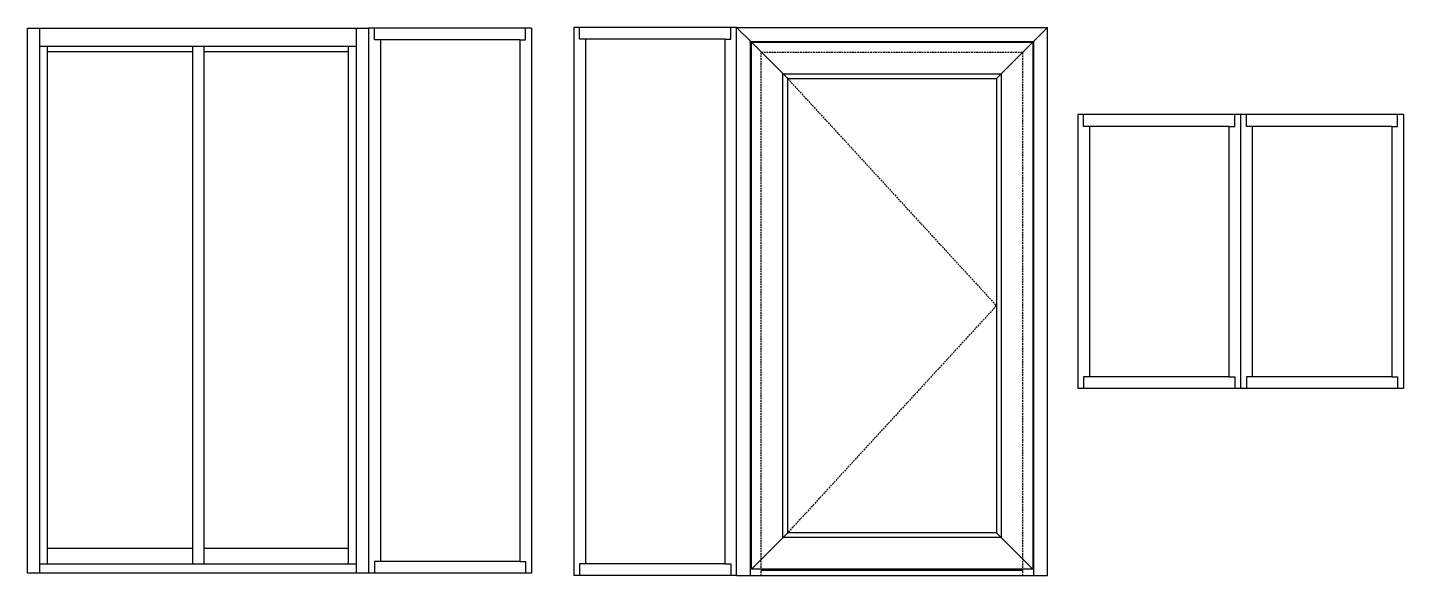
# Model space of a CAD drawing. Extents: x -75 to 127, y -92 to 53.
# Drawn here: x -72.1 to 127.1, y -91.9 to -12.6 of the extents above; entities that cross this region are included whole.
import ezdxf

# ---------------------------------------------------------------- set-up
doc = ezdxf.new("R2010")
doc.units = 0
doc.header["$MEASUREMENT"] = 0
doc.linetypes.add('HIDDEN', pattern=[0.375, 0.25, -0.125])
doc.layers.get('0').update_dxf_attribs({"linetype": 'CONTINUOUS'})
doc.layers.add('ELEV_FRAME', color=1, linetype='CONTINUOUS')
doc.layers.add('ELEV_VENT', color=5, linetype='CONTINUOUS')

msp = doc.modelspace()

# ---------------------------------------------------------------- linework, layer by layer
at = {"color": 1}
for p, q in [((-72.07922, -12.71945), (-22.70728, -12.71945)), ((-72.07922, -91.60588), (-72.07922, -12.71945)), ((-70.29943, -91.60588), (-70.29943, -12.71945)), ((-24.48707, -91.60588), (-24.48707, -12.71945)), ((-22.70728, -12.71945), (-22.70728, -91.60588)), ((30.55771, -91.93637), (30.55771, -12.6331)), ((-70.29943, -15.30823), (-24.48707, -15.30823)), ((-22.70728, -91.60588), (-72.07922, -91.60588)), ((-24.48707, -90.31149), (-70.29943, -90.31149))]:
    msp.add_line(p, q, dxfattribs=at)
at = {"color": 5}
for p, q in [((-69.16683, -90.31149), (-69.16683, -15.30823)), ((-48.20234, -15.30823), (-48.20234, -90.31149)), ((-46.58436, -15.30823), (-46.58436, -90.31149)), ((-25.61967, -90.31149), (-25.61967, -15.30823)), ((-69.16683, -16.11722), (-48.20234, -16.11722)), ((-46.58436, -16.11722), (-25.61967, -16.11722)), ((-48.20234, -88.04631), (-69.16683, -88.04631)), ((-25.61967, -88.04631), (-46.58436, -88.04631))]:
    msp.add_line(p, q, dxfattribs=at)
at = {"layer": 'ELEV_FRAME'}
for p, q in [((0.86861, -12.71945), (-22.70728, -12.71945)), ((-22.70728, -12.71945), (-22.70728, -91.60588)), ((-21.85784, -14.41833), (-21.85784, -12.71945)), ((0.01917, -14.41833), (0.01917, -12.71945)), ((0.86861, -12.71945), (0.86861, -91.60588)), ((6.98182, -12.6331), (6.98182, -91.93637)), ((30.55771, -12.6331), (6.98182, -12.6331)), ((7.83126, -14.33199), (7.83126, -12.6331)), ((29.70827, -14.33199), (29.70827, -12.6331)), ((30.55771, -12.6331), (32.69316, -14.76855)), ((75.55377, -12.6331), (73.41833, -14.76855)), ((-21.0084, -14.41833), (-21.85784, -14.41833)), ((-0.83028, -14.41833), (-21.0084, -14.41833)), ((-21.0084, -14.41833), (-21.0084, -89.907)), ((-0.83028, -14.41833), (-0.83028, -89.907)), ((-0.83028, -14.41833), (0.01917, -14.41833)), ((8.68071, -14.33199), (7.83126, -14.33199)), ((8.68071, -14.33199), (8.68071, -90.23748)), ((28.85883, -14.33199), (8.68071, -14.33199)), ((28.85883, -14.33199), (28.85883, -90.23748)), ((28.85883, -14.33199), (29.70827, -14.33199)), ((32.56167, -91.93637), (32.56167, -14.63705)), ((32.56167, -14.63705), (73.54982, -14.63705)), ((73.54982, -91.93637), (73.54982, -14.63705)), ((103.49519, -25.23909), (79.9193, -25.23909)), ((79.9193, -25.23909), (79.9193, -64.89073)), ((80.76874, -26.93798), (80.76874, -25.23909)), ((102.64575, -26.93798), (102.64575, -25.23909)), ((103.49519, -25.23909), (103.49519, -64.89073)), ((103.49519, -25.23909), (103.49519, -64.89073)), ((127.07109, -25.23909), (103.49519, -25.23909)), ((104.34464, -26.93798), (104.34464, -25.23909)), ((126.22164, -26.93798), (126.22164, -25.23909)), ((127.07109, -25.23909), (127.07109, -64.89073)), ((81.61819, -26.93798), (80.76874, -26.93798)), ((101.79631, -26.93798), (81.61819, -26.93798)), ((81.61819, -26.93798), (81.61819, -63.19184)), ((101.79631, -26.93798), (101.79631, -63.19184)), ((101.79631, -26.93798), (102.64575, -26.93798)), ((105.19408, -26.93798), (104.34464, -26.93798)), ((105.19408, -26.93798), (105.19408, -63.19184)), ((125.3722, -26.93798), (105.19408, -26.93798)), ((125.3722, -26.93798), (125.3722, -63.19184)), ((125.3722, -26.93798), (126.22164, -26.93798)), ((80.76874, -63.19184), (80.76874, -64.89073)), ((81.61819, -63.19184), (80.76874, -63.19184)), ((101.79631, -63.19184), (81.61819, -63.19184)), ((101.79631, -63.19184), (102.64575, -63.19184)), ((102.64575, -63.19184), (102.64575, -64.89073)), ((105.19408, -63.19184), (104.34464, -63.19184)), ((104.34464, -63.19184), (104.34464, -64.89073)), ((125.3722, -63.19184), (105.19408, -63.19184)), ((125.3722, -63.19184), (126.22164, -63.19184)), ((126.22164, -63.19184), (126.22164, -64.89073)), ((103.49519, -64.89073), (79.9193, -64.89073)), ((127.07109, -64.89073), (103.49519, -64.89073)), ((0.86861, -91.60588), (-22.70728, -91.60588)), ((-21.0084, -89.907), (-21.85784, -89.907)), ((-21.85784, -89.907), (-21.85784, -91.60588)), ((-0.83028, -89.907), (-21.0084, -89.907)), ((-0.83028, -89.907), (0.01917, -89.907)), ((0.01917, -89.907), (0.01917, -91.60588)), ((7.83126, -90.23748), (7.83126, -91.93637)), ((8.68071, -90.23748), (7.83126, -90.23748)), ((28.85883, -90.23748), (8.68071, -90.23748)), ((28.85883, -90.23748), (29.70827, -90.23748)), ((29.70827, -90.23748), (29.70827, -91.93637)), ((34.12066, -91.14741), (71.99082, -91.14741)), ((30.55771, -91.93637), (6.98182, -91.93637)), ((30.55771, -91.93637), (75.55377, -91.93637))]:
    msp.add_line(p, q, dxfattribs=at)
at = {"layer": 'ELEV_FRAME', "linetype": 'Continuous'}
for p, q in [((30.55771, -91.93637), (30.55771, -12.6331)), ((30.55771, -12.6331), (75.55377, -12.6331)), ((75.55377, -91.93637), (75.55377, -12.6331))]:
    msp.add_line(p, q, dxfattribs=at)
at = {"layer": 'ELEV_FRAME', "linetype": 'HIDDEN'}
for p, q in [((34.12066, -91.93637), (34.12066, -16.19605)), ((34.12066, -16.19605), (71.99082, -16.19605)), ((71.99082, -91.93637), (71.99082, -16.19605))]:
    msp.add_line(p, q, dxfattribs=at)
at = {"layer": 'ELEV_VENT'}
for p, q in [((32.69316, -14.76855), (37.95291, -20.02829)), ((68.15858, -20.02829), (73.41833, -14.76855)), ((32.69316, -91.01591), (37.95291, -85.75617)), ((68.15858, -85.75617), (73.41833, -91.01591))]:
    msp.add_line(p, q, dxfattribs=at)
at = {"layer": 'ELEV_VENT', "linetype": 'HIDDEN'}
for p, q in [((37.95291, -20.02829), (68.15858, -52.89223)), ((68.15858, -52.89223), (37.95291, -85.75617))]:
    msp.add_line(p, q, dxfattribs=at)
at = {"layer": 'ELEV_VENT'}
for points in [[(32.69316, -91.01591), (32.69316, -14.76855), (73.41833, -14.76855), (73.41833, -91.01591)], [(37.25189, -86.45719), (37.25189, -19.32727), (68.8596, -19.32727), (68.8596, -86.45719)], [(37.95291, -85.75617), (37.95291, -20.02829), (68.15858, -20.02829), (68.15858, -85.75617)]]:
    msp.add_lwpolyline(points, close=True, dxfattribs=at)

doc.saveas('drawing.dxf')
